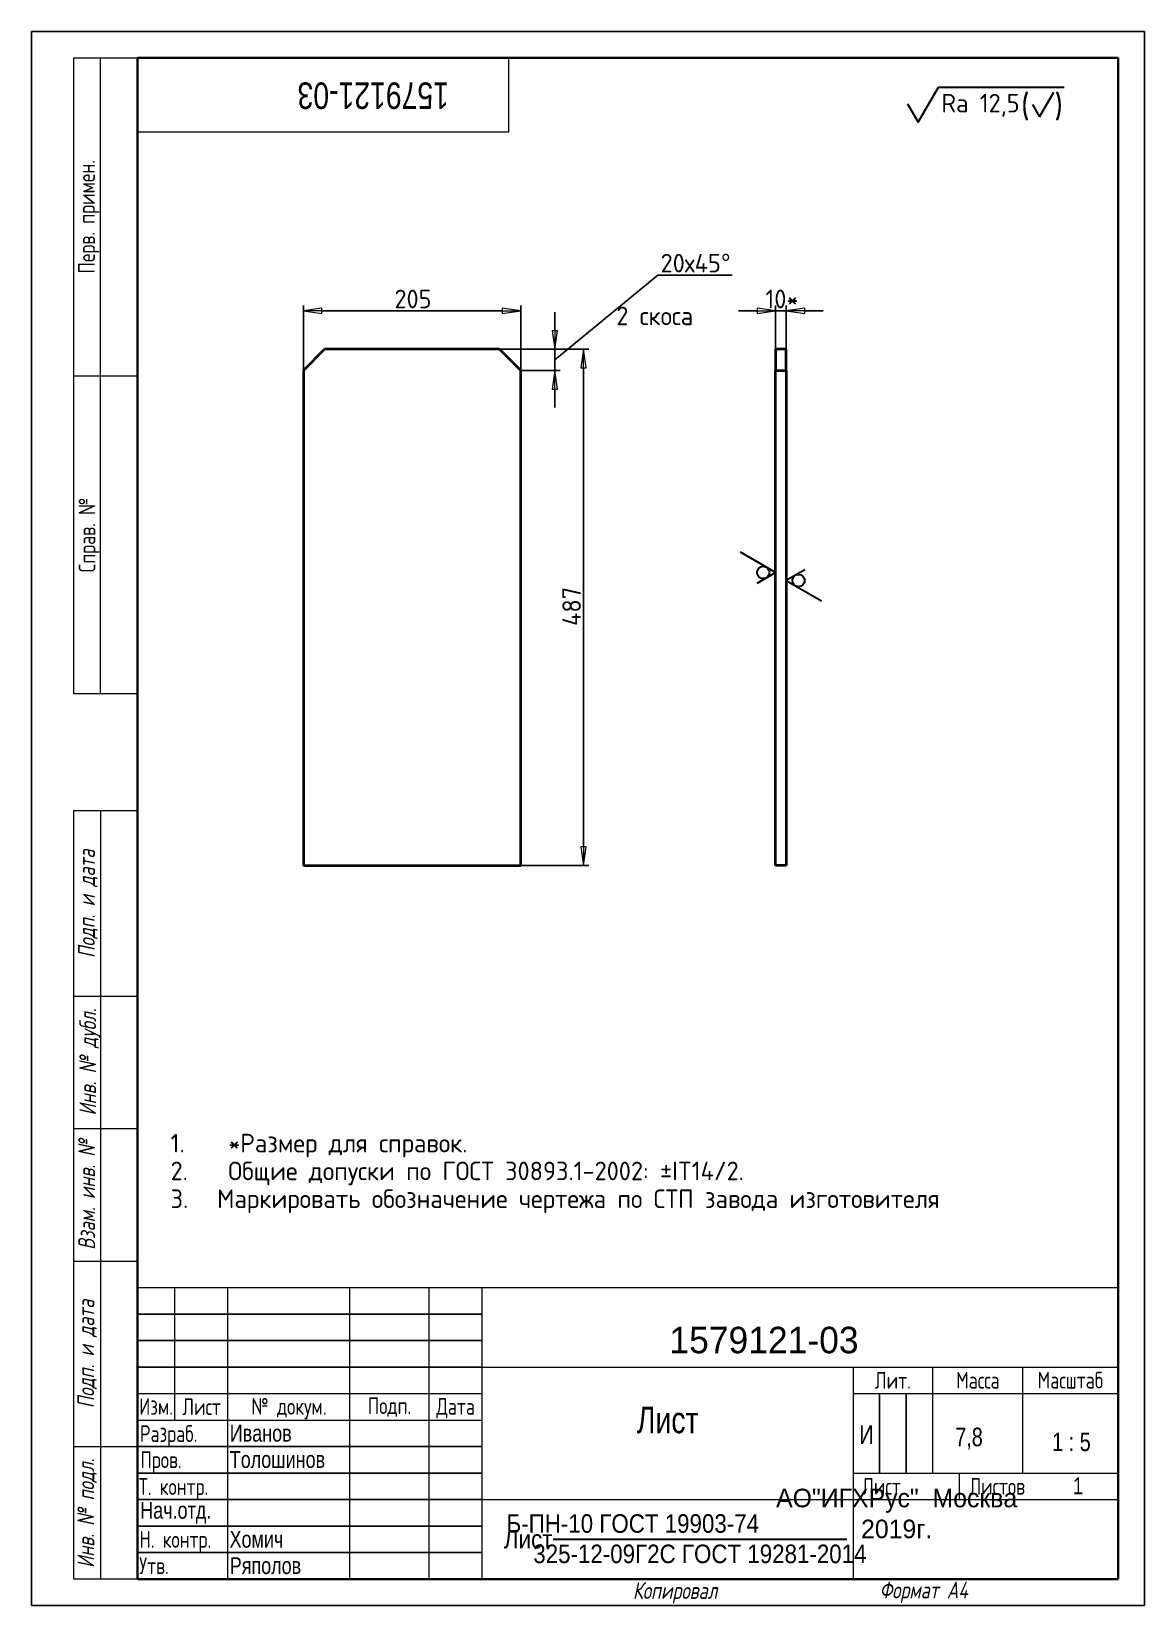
# Model space of a CAD drawing. Header units: millimetres. Extents: x 0 to 4252, y 0 to 1485.
# Drawn here: x 0 to 1050, y 0 to 1485 of the extents above.
import ezdxf
from ezdxf.enums import TextEntityAlignment as Align

# ---------------------------------------------------------------- set-up
doc = ezdxf.new("R2018")
doc.units = ezdxf.units.MM
doc.header["$LTSCALE"] = 5
for name, color, linetype, lineweight in [('Видимый контур (ГОСТ)', 4, 'Continuous', 40), ('Заголовок (ГОСТ)', 3, 'Continuous', 18), ('Кромка (ГОСТ)', 7, 'Continuous', 35), ('Обозначение (ГОСТ)', 3, 'Continuous', 18), ('Размер (ГОСТ)', 3, 'Continuous', 15), ('Эскизная геометрия (ГОСТ)', 3, 'Continuous', 18)]:
    doc.layers.add(name, color=color, linetype=linetype, lineweight=lineweight)
doc.styles.add('Альтернативный текст (ГОСТ)', font='', dxfattribs={"width": 0.8})
doc.styles.add('Обычный текст (ГОСТ)', font='GOST Common.ttf')
doc.styles.add('Стиль текста110', font='GOST Common Italic.ttf', dxfattribs={"width": 0.8})
doc.styles.add('Стиль текста112', font='GOST Common Italic.ttf', dxfattribs={"width": 0.8})
doc.styles.add('Стиль текста137', font='GOST Common Italic.ttf', dxfattribs={"width": 0.7})
doc.styles.add('Стиль текста139', font='GOST Common Italic.ttf', dxfattribs={"width": 0.7})
doc.styles.add('Стиль текста145', font='GOST Common.ttf')
doc.styles.add('Стиль текста153', font='GOST Common.ttf', dxfattribs={"width": 0.8})
doc.styles.add('Стиль текста155', font='GOST Common.ttf')
doc.styles.add('Стиль текста157', font='GOST Common.ttf', dxfattribs={"width": 0.9})
doc.styles.add('Стиль текста158', font='GOST Common.ttf', dxfattribs={"width": 0.8})
doc.styles.add('Стиль текста159', font='GOST Common.ttf', dxfattribs={"width": 0.8})
doc.styles.add('Стиль текста81', font='GOST Common Italic.ttf', dxfattribs={"width": 0.8})
doc.styles.get('Альтернативный текст (ГОСТ)').set_extended_font_data('Arial', italic=True)
doc.dimstyles.new('Обычный (ГОСТ)', dxfattribs={"dimscale": 5, "dimtxt": 3.5, "dimasz": 3.5, "dimexe": 1, "dimexo": 0, "dimgap": 0.5, "dimtad": 1, "dimrnd": 1e-08, "dimtxsty": 'Обычный текст (ГОСТ)', "dimblk": 'Filled-1', "dimcen": 0.09, "dimdle": 15, "dimclrd": 256, "dimclre": 256, "dimclrt": 256, "dimazin": 2, "dimtfac": 0.714286, "dimtdec": 3, "dimtmove": 0, "dimatfit": 3, "dimfxl": 1, "dimtolj": 1, "dimlwd": 25, "dimlwe": 25, "dimarcsym": 0})

msp = doc.modelspace()

# ---------------------------------------------------------------- texts
at = {"layer": 'Обозначение (ГОСТ)', "style": 'Обычный текст (ГОСТ)'}
for s, p in [('1. ', (131.25, 427.5)), (' *Размер для справок.', (175, 427.5)), ('2. ', (131.25, 401.25)), (' Общие допуски по ГОСТ 30893.1-2002: ±IT14/2.', (175, 401.25)), ('3. ', (131.25, 375)), ('Маркировать обозначение чертежа по СТП завода изготовителя', (175, 375))]:
    msp.add_text(s, height=17.5, dxfattribs=at).set_placement(p)
at = {"layer": 'Обозначение (ГОСТ)', "insert": (551.699, 1225.424), "char_height": 17.5, "width": 77.76644, "attachment_point": 1, "style": 'Обычный текст (ГОСТ)'}
msp.add_mtext('{\\fGOST Common|b0|i0;2 скоса}', dxfattribs=at)

# ---------------------------------------------------------------- blocks, each defined once
blk = doc.blocks.new('ГОСТ - Доп. графы 1')
at = {"layer": 'Эскизная геометрия (ГОСТ)'}
for p, q in [((-12, 0), (-12, 145)), ((-12, 145), (0, 145)), ((-7, 145), (-7, 0)), ((-12, 110), (-7, 110)), ((-7, 110), (0, 110)), ((-12, 85), (-7, 85)), ((-7, 85), (0, 85)), ((-12, 60), (-7, 60)), ((-7, 60), (0, 60)), ((-12, 25), (-7, 25)), ((-7, 25), (0, 25)), ((0, 0), (-12, 0))]:
    blk.add_line(p, q, dxfattribs=at)
at = {"layer": 'Обозначение (ГОСТ)', "char_height": 3.17, "attachment_point": 5, "rotation": 90, "style": 'Альтернативный текст (ГОСТ)'}
for s, insert, width in [('\\fGOST Common|b0|i1;\\H3.1700;Подп. и дата', (-9.37, 127.41), 34.7679), ('\\fGOST Common|b0|i1;\\H3.1700;Инв. № дубл.', (-8.95, 97.55), 24.8438), ('\\fGOST Common|b0|i1;\\H3.1700;Взам. инв. №', (-9.58, 72.53), 24.8669), ('\\fGOST Common|b0|i1;\\H3.1700;Подп. и дата', (-9.5, 42.47), 35.1486), ('\\fGOST Common|b0|i1;\\H3.1700;Инв. № подл.', (-9.5, 12.41), 24.9618)]:
    blk.add_mtext(s, dxfattribs=dict(at, insert=insert, width=width))
at = {"layer": 'Обозначение (ГОСТ)', "style": 'Стиль текста112', "width": 0.8}
for tag, p in [('Подп._и_дата_2', (-3.53, 127.51)), ('Инв._номер_дубликата', (-3.41, 97.47)), ('Взамен_инв._номера', (-3.46, 72.53)), ('Подп._и_дата_1', (-3.42, 42.35)), ('ИНВЕНТАРНЫЙ_НОМЕР', (-3.33, 12.68))]:
    blk.add_attdef(tag, text='', height=3.17, rotation=90, dxfattribs=at).set_placement(p, align=Align.MIDDLE_CENTER)
blk = doc.blocks.new('ГОСТ - Доп. графы 2')
at = {"layer": 'Эскизная геометрия (ГОСТ)'}
for p, q in [((-12, 0), (-12, 120)), ((-12, 120), (0, 120)), ((-7, 0), (-7, 120)), ((-12, 60), (0, 60)), ((0, 0), (-12, 0))]:
    blk.add_line(p, q, dxfattribs=at)
at = {"layer": 'Обозначение (ГОСТ)', "char_height": 3.17, "attachment_point": 5, "rotation": 90, "style": 'Альтернативный текст (ГОСТ)'}
for s, insert, width in [('\\fGOST Common|b0|i0;\\H3.1700;Перв. примен.', (-9.19, 90.05), 60.0143), ('\\fGOST Common|b0|i0;\\H3.1700;Справ. №', (-9.1, 30), 59.9357)]:
    blk.add_mtext(s, dxfattribs=dict(at, insert=insert, width=width))
at = {"layer": 'Обозначение (ГОСТ)', "style": 'Стиль текста112', "width": 0.8}
for tag, p in [('Первичная_применяемость', (-3.65, 90.03)), ('Справочный_номер', (-3.55, 30.02))]:
    blk.add_attdef(tag, text='', height=3.17, rotation=90, dxfattribs=at).set_placement(p, align=Align.MIDDLE_CENTER)
blk = doc.blocks.new('ГОСТ - Доп. графы 3')
at = {"layer": 'Эскизная геометрия (ГОСТ)'}
for p, q in [((0, 0), (70, 0)), ((70, 0), (70, -14)), ((70, -14), (0, -14))]:
    blk.add_line(p, q, dxfattribs=at)
at = {"layer": 'Обозначение (ГОСТ)', "style": 'Стиль текста110', "width": 0.8}
blk.add_attdef('ОБОЗНАЧЕНИЕ', text='', height=5, rotation=180, dxfattribs=at).set_placement((43.17, -4.53), align=Align.MIDDLE_CENTER)
blk = doc.blocks.new('Основные надписи ГОСТ - Форма 1')
at = {"layer": 'Заголовок (ГОСТ)'}
for p, q in [((0, 0), (0, 55)), ((0, 0), (0, 55)), ((0, 55), (185, 55)), ((7, 55), (7, 30)), ((17, 55), (17, 0)), ((40, 55), (40, 0)), ((55, 55), (55, 0)), ((65, 55), (65, 0)), ((185, 0), (185, 55)), ((65, 40), (185, 40)), ((135, 40), (135, 0)), ((150, 40), (150, 20)), ((167, 40), (167, 20)), ((0, 35), (65, 35)), ((135, 35), (185, 35)), ((0, 30), (65, 30)), ((135, 20), (185, 20)), ((155, 20), (155, 15)), ((65, 15), (185, 15)), ((185, 0), (0, 0))]:
    blk.add_line(p, q, dxfattribs=at)
at = {"layer": 'Заголовок (ГОСТ)', "linetype": 'Continuous', "lineweight": 25}
for p, q in [((0, 50), (65, 50)), ((0, 45), (65, 45)), ((0, 40), (65, 40)), ((140, 35), (140, 20)), ((145, 35), (145, 20)), ((0, 25), (65, 25)), ((0, 20), (65, 20)), ((0, 15), (65, 15)), ((0, 10), (65, 10)), ((0, 5), (65, 5))]:
    blk.add_line(p, q, dxfattribs=at)
at = {"layer": 'Заголовок (ГОСТ)', "lineweight": 30}
blk.add_line((78.4, 7.5), (133.83, 7.5), dxfattribs=at)
at = {"layer": 'Заголовок (ГОСТ)', "char_height": 3.17, "style": 'Альтернативный текст (ГОСТ)'}
for s, insert, width, attachment_point in [('\\fGOST Common|b0|i0;\\H3.1700;Лит.', (142.52, 37.49), 14.9766, 5), ('\\fGOST Common|b0|i0;\\H3.1700;Масса', (158.55, 37.51), 16.9878, 5), ('\\fGOST Common|b0|i0;\\H3.1700;Масштаб', (176.02, 37.53), 17.8316, 5), ('\\fGOST Common|b0|i0;\\H3.1700;Изм.', (3.5, 32.56), 6.9635, 5), ('\\fGOST Common|b0|i0;\\H3.1700;Лист', (12.1, 32.5), 10.0029, 5), ('{\\fGOST Common|b0|i0|c204|p34;\\H1x;№ докум\\fGOST Common|b0|i1|c204|p34;.}', (28.58, 32.16), 14.879, 5), ('\\fGOST Common|b0|i0;\\H3.1700;Подп.', (47.56, 32.45), 14.879, 5), ('\\fGOST Common|b0|i0;\\H3.1700;Дата', (60.02, 32.24), 9.9614, 5), ('\\fGOST Common|b0|i0;\\H3.1700;Разраб.', (0.47, 27), 16.9971, 4), ('\\fGOST Common|b0|i0;\\H3.1700;Пров.', (0.56, 22.08), 17.0192, 4), ('\\fGOST Common|b0|i0;\\H3.1700;Т. контр.', (0.23, 17.01), 16.9554, 4), ('\\fGOST Common|b0|i0;\\H3.1700;Лист', (140.37, 17.5), 10.5071, 5), ('\\fGOST Common|b0|i0;\\H3.1700;Листов', (162.21, 17.5), 14.3668, 5), ('\\A1;', (150.6, 17.54), 8.8313, 5), ('\\fGOST Common|b0|i0;\\H3.1700;Н. контр.', (0.36, 7.05), 16.9999, 4), ('\\fGOST Common|b0|i0;\\H3.1700;Утв.', (0.34, 2.52), 17.0083, 4), ('\\fGOST Common|b0|i1;\\H3.1700;Копировал', (93.48, -0.59), 19.7871, 1)]:
    blk.add_mtext(s, dxfattribs=dict(at, insert=insert, width=width, attachment_point=attachment_point))
at = {"layer": 'Заголовок (ГОСТ)'}
for tag, height, style, width, p in [('Изм1', 2.89, 'Стиль текста137', 0.7, (3.51, 52.52)), ('Лист1', 2.89, 'Стиль текста137', 0.7, (12.03, 52.52)), ('Докум1', 2.89, 'Стиль текста137', 0.7, (28.54, 52.48)), ('Изм2', 2.89, 'Стиль текста137', 0.7, (3.5, 47.52)), ('Лист2', 2.89, 'Стиль текста137', 0.7, (12.01, 47.5)), ('Докум2', 2.89, 'Стиль текста137', 0.7, (28.53, 47.5)), ('Изм3', 2.89, 'Стиль текста137', 0.7, (3.5, 42.5)), ('Лист3', 2.89, 'Стиль текста137', 0.7, (12.01, 42.51)), ('Докум3', 2.89, 'Стиль текста137', 0.7, (28.51, 42.48)), ('Изм4', 2.89, 'Стиль текста137', 0.7, (3.51, 37.5)), ('Лист4', 2.89, 'Стиль текста137', 0.7, (12, 37.53)), ('Докум4', 2.89, 'Стиль текста137', 0.7, (28.51, 37.52)), ('ЗАГОЛОВОК', 5, 'Стиль текста158', 0.8, (100.03, 29.98)), ('Литера2', 3.5, 'Стиль текста81', 0.8, (142.51, 27.22)), ('Литера', 3.5, 'Стиль текста81', 0.8, (137.52, 27.25)), ('Литера3', 3.5, 'Стиль текста81', 0.8, (147.52, 27.21)), ('Масса', 3.5, 'Стиль текста159', 0.8, (156.89, 26.48)), ('Масштаб', 3.5, 'Стиль текста159', 0.8, (176.21, 25.86)), ('Тип_документа', 3.17, 'Стиль текста153', 0.8, (100.08, 17.56)), ('Листов', 3.17, 'Стиль текста153', 0.8, (177.46, 17.58))]:
    blk.add_attdef(tag, text='', height=height, dxfattribs=dict(at, style=style, width=width)).set_placement(p, align=Align.MIDDLE_CENTER)
for tag, height, style, width, p in [('Подп1', 2.89, 'Стиль текста137', 0.7, (40.01, 52.51)), ('Дата1', 2, 'Стиль текста139', 0.7, (55.01, 52.51)), ('Подп2', 2.89, 'Стиль текста137', 0.7, (40.01, 47.5)), ('Дата2', 2, 'Стиль текста139', 0.7, (55.01, 47.49)), ('Подп3', 2.89, 'Стиль текста137', 0.7, (40.01, 42.51)), ('Дата3', 2, 'Стиль текста139', 0.7, (55.02, 42.52)), ('Подп4', 2.89, 'Стиль текста137', 0.7, (40.01, 37.51)), ('Дата4', 2, 'Стиль текста139', 0.7, (55.02, 37.51)), ('АВТОР', 3.17, 'Стиль текста153', 0.8, (17.41, 27.49)), ('Разработал_Подп.', 2.89, 'Стиль текста137', 0.7, (40.05, 27.51)), ('ДАТА_СОЗДАНИЯ', 2, 'Стиль текста139', 0.7, (55.01, 27.51)), ('ПРОВЕРИЛ', 3.17, 'Стиль текста153', 0.8, (17.41, 22.53)), ('Проверил_Подп.', 2.89, 'Стиль текста137', 0.7, (40.05, 22.52)), ('ДАТА_ПРОВЕРКИ', 2, 'Стиль текста139', 0.7, (55.02, 22.51)), ('ТЕХНОЛОГ', 3.17, 'Стиль текста153', 0.8, (17.33, 17.54)), ('Технолог_Подп.', 2.89, 'Стиль текста137', 0.7, (40.05, 17.51)), ('Технолог_Дата', 2, 'Стиль текста139', 0.7, (55.01, 17.5)), ('Должность_руководителя', 3.17, 'Стиль текста153', 0.8, (0.52, 12.51)), ('НАЧ._ОТДЕЛА', 3.17, 'Стиль текста153', 0.8, (17.46, 12.45)), ('Руководитель_Подп.', 2.89, 'Стиль текста137', 0.7, (40.01, 12.5)), ('Руководитель_Дата', 2, 'Стиль текста139', 0.7, (55.01, 12.51)), ('НОРМОКОНТРОЛЬ', 3.17, 'Стиль текста153', 0.8, (17.37, 7.48)), ('Нормоконтроль_Подп.', 2.89, 'Стиль текста137', 0.7, (40.05, 7.52)), ('ДАТА_НОРМОКОНТРОЛЯ', 2, 'Стиль текста139', 0.7, (55.02, 7.51)), ('УТВЕРДИЛ', 3.17, 'Стиль текста153', 0.8, (17.4, 2.51)), ('Утвердил_Подп.', 2.89, 'Стиль текста137', 0.7, (40.05, 2.51)), ('ДАТА_УТВЕРЖДЕНИЯ', 2, 'Стиль текста139', 0.7, (55.01, 2.5))]:
    blk.add_attdef(tag, text='', height=height, dxfattribs=dict(at, style=style, width=width)).set_placement(p, align=Align.MIDDLE_LEFT)
for tag, height, style, p in [('ОБОЗНАЧЕНИЕ', 5, 'Стиль текста155', (118.21, 45.06)), ('ОРГАНИЗАЦИЯ', 3.5, 'Стиль текста145', (143.49, 11.68))]:
    blk.add_attdef(tag, text='', height=height, dxfattribs=dict(at, style=style)).set_placement(p, align=Align.MIDDLE_CENTER)
at = {"layer": 'Заголовок (ГОСТ)', "style": 'Стиль текста157', "width": 0.9}
blk.add_attdef('Материал_Класс', text='', height=3.5, dxfattribs=at).set_placement((78.3, 7.5), align=Align.MIDDLE_RIGHT)
blk.add_attdef('Материал_Наим.', text='', height=3.5, dxfattribs=at).set_placement((93.46, 7.51), align=Align.BOTTOM_CENTER)
blk.add_attdef('Материал_ГОСТ', text='', height=3.5, dxfattribs=at).set_placement((106.11, 6.5), align=Align.TOP_CENTER)
blk = doc.blocks.new('Рамки ГОСТ_ граница 297x210')
at = {"layer": 'Кромка (ГОСТ)', "lineweight": 25}
for p, q in [((0, 0), (0, 297)), ((0, 297), (210, 297)), ((210, 297), (210, 0)), ((210, 0), (0, 0))]:
    blk.add_line(p, q, dxfattribs=at)
at = {"layer": 'Кромка (ГОСТ)'}
for p, q in [((205, 292), (20, 292)), ((20, 292), (20, 5)), ((205, 5), (205, 292)), ((20, 5), (205, 5))]:
    blk.add_line(p, q, dxfattribs=at)
at = {"layer": 'Кромка (ГОСТ)', "insert": (160, 4.5), "char_height": 3.17, "attachment_point": 1, "style": 'Альтернативный текст (ГОСТ)'}
blk.add_mtext('\\A1;\\fGOST Common|b0|i1;\\H3.1700;Формат A4', dxfattribs=at)
blk = doc.blocks.new('Filled-1')
at = {"color": 0}
for p, q in [((0, 0), (-1, 0.143)), ((-1, 0.143), (-1, -0.143)), ((-1, 0), (0, 0)), ((-1, -0.143), (0, 0))]:
    blk.add_line(p, q, dxfattribs=at)
at = {"color": 0, "flags": 128}
blk.add_lwpolyline([(-1, -0.143), (0, 0), (-1, 0.143), (-1, -0.143)], dxfattribs=at)
at = {"color": 0}
blk.add_solid([(-1, -0.143), (0, 0), (-1, 0.143), (-1, -0.143)], dxfattribs=at)
blk = doc.blocks.new('*D10')
at = {"layer": 'Defpoints', "color": 0, "linetype": 'Continuous', "transparency": 16777216}
for p in [(461.5, 1221.4), (256.5, 1165.2), (461.5, 1165.2)]:
    blk.add_point(p, dxfattribs=at)
at = {"layer": 'Размер (ГОСТ)', "linetype": 'Continuous', "lineweight": 25, "transparency": 16777216}
for p, q in [((256.5, 1165.2), (256.5, 1226.4)), ((274, 1221.4), (444, 1221.4)), ((461.5, 1165.2), (461.5, 1226.4))]:
    blk.add_line(p, q, dxfattribs=at)
at = {"layer": 'Размер (ГОСТ)', "linetype": 'Continuous', "lineweight": 25, "transparency": 16777216, "xscale": 17.5, "yscale": 17.5, "zscale": 17.5, "rotation": 180}
blk.add_blockref('Filled-1', (256.5, 1221.4), dxfattribs=at)
at = {"layer": 'Размер (ГОСТ)', "linetype": 'Continuous', "lineweight": 25, "transparency": 16777216, "xscale": 17.5, "yscale": 17.5, "zscale": 17.5}
blk.add_blockref('Filled-1', (461.5, 1221.4), dxfattribs=at)
at = {"layer": 'Размер (ГОСТ)', "linetype": 'Continuous', "lineweight": 25, "transparency": 16777216, "insert": (342.4, 1241.4), "char_height": 17.5, "attachment_point": 1, "style": 'Обычный текст (ГОСТ)'}
blk.add_mtext('\\A1;205', dxfattribs=at)
blk = doc.blocks.new('*D11')
at = {"layer": 'Defpoints', "color": 0, "linetype": 'Continuous', "transparency": 16777216}
for p in [(441.5, 1185.2), (461.5, 698.2), (520.8, 698.2)]:
    blk.add_point(p, dxfattribs=at)
at = {"layer": 'Размер (ГОСТ)', "linetype": 'Continuous', "lineweight": 25, "transparency": 16777216}
for p, q in [((441.5, 1185.2), (525.8, 1185.2)), ((520.8, 1167.7), (520.8, 715.7)), ((461.5, 698.2), (525.8, 698.2))]:
    blk.add_line(p, q, dxfattribs=at)
at = {"layer": 'Размер (ГОСТ)', "linetype": 'Continuous', "lineweight": 25, "transparency": 16777216, "xscale": 17.5, "yscale": 17.5, "zscale": 17.5}
for p, rotation in [((520.8, 1185.2), 90), ((520.8, 698.2), 270)]:
    blk.add_blockref('Filled-1', p, dxfattribs=dict(at, rotation=rotation))
at = {"layer": 'Размер (ГОСТ)', "linetype": 'Continuous', "lineweight": 25, "transparency": 16777216, "insert": (500.8, 924.2), "char_height": 17.5, "attachment_point": 1, "rotation": 90, "style": 'Обычный текст (ГОСТ)'}
blk.add_mtext('\\A1;487', dxfattribs=at)
blk = doc.blocks.new('*D12')
at = {"layer": 'Defpoints', "color": 0, "linetype": 'Continuous', "transparency": 16777216}
for p in [(441.5, 1185.2), (461.5, 1165.2), (493.8, 1165.2)]:
    blk.add_point(p, dxfattribs=at)
at = {"layer": 'Размер (ГОСТ)', "linetype": 'Continuous', "lineweight": 25, "transparency": 16777216}
for p, q in [((493.8, 1175.2), (591, 1255.2)), ((591, 1255.2), (660.9, 1255.2)), ((493.8, 1202.7), (493.8, 1220.2)), ((441.5, 1185.2), (498.8, 1185.2)), ((493.8, 1185.2), (493.8, 1165.2)), ((493.8, 1185.2), (493.8, 1165.2)), ((461.5, 1165.2), (498.8, 1165.2)), ((493.8, 1147.7), (493.8, 1130.2))]:
    blk.add_line(p, q, dxfattribs=at)
at = {"layer": 'Размер (ГОСТ)', "linetype": 'Continuous', "lineweight": 25, "transparency": 16777216, "xscale": 17.5, "yscale": 17.5, "zscale": 17.5}
for p, rotation in [((493.8, 1185.2), 270), ((493.8, 1165.2), 90)]:
    blk.add_blockref('Filled-1', p, dxfattribs=dict(at, rotation=rotation))
at = {"layer": 'Размер (ГОСТ)', "linetype": 'Continuous', "lineweight": 25, "transparency": 16777216, "insert": (593.5, 1275.2), "char_height": 17.5, "attachment_point": 1, "style": 'Обычный текст (ГОСТ)'}
blk.add_mtext('\\A1;\\fGOST Common|b0|i0;\\H17.5000;20х45\\fAIGDT|b0|i0;\\H17.5000;~', dxfattribs=at)
blk = doc.blocks.new('Обозначение шероховатости_1')
at = {"layer": 'Эскизная геометрия (ГОСТ)', "lineweight": 30}
for p, q in [((0, 0), (1.097, 1.9)), ((-0.577, 1), (0, 0))]:
    blk.add_line(p, q, dxfattribs=at)
blk.add_circle((0, 0.667), 0.333, dxfattribs=at)
blk = doc.blocks.new('Обозначение шероховатости_2')
at = {"layer": 'Эскизная геометрия (ГОСТ)', "lineweight": 30}
for p, q in [((0, 0), (1.097, 1.9)), ((-0.577, 1), (0, 0))]:
    blk.add_line(p, q, dxfattribs=at)
blk.add_circle((0, 0.667), 0.333, dxfattribs=at)
blk = doc.blocks.new('*D13')
at = {"layer": 'Defpoints', "color": 0, "linetype": 'Continuous', "transparency": 16777216}
for p in [(712, 1221.4), (702, 1185.2), (712, 1185.2)]:
    blk.add_point(p, dxfattribs=at)
at = {"layer": 'Размер (ГОСТ)', "linetype": 'Continuous', "lineweight": 25, "transparency": 16777216}
for p, q in [((684.5, 1221.4), (667, 1221.4)), ((702, 1185.2), (702, 1226.4)), ((702, 1221.4), (712, 1221.4)), ((712, 1185.2), (712, 1226.4)), ((729.5, 1221.4), (747, 1221.4))]:
    blk.add_line(p, q, dxfattribs=at)
at = {"layer": 'Размер (ГОСТ)', "linetype": 'Continuous', "lineweight": 25, "transparency": 16777216, "xscale": 17.5, "yscale": 17.5, "zscale": 17.5}
blk.add_blockref('Filled-1', (702, 1221.4), dxfattribs=at)
at = {"layer": 'Размер (ГОСТ)', "linetype": 'Continuous', "lineweight": 25, "transparency": 16777216, "xscale": 17.5, "yscale": 17.5, "zscale": 17.5, "rotation": 180}
blk.add_blockref('Filled-1', (712, 1221.4), dxfattribs=at)
at = {"layer": 'Размер (ГОСТ)', "linetype": 'Continuous', "lineweight": 25, "transparency": 16777216, "insert": (692.4, 1241.4), "char_height": 17.5, "attachment_point": 1, "style": 'Обычный текст (ГОСТ)'}
blk.add_mtext('\\A1;\\fGOST Common|b0|i0;\\H17.5000;10*', dxfattribs=at)
blk = doc.blocks.new('Обозначение шероховатости_3')
at = {"layer": 'Эскизная геометрия (ГОСТ)', "lineweight": 30}
for p, q in [((0, 0), (1.097, 1.9)), ((1.097, 1.9), (7.864, 1.9)), ((-0.577, 1), (0, 0)), ((6.158, 0.967), (6.543, 0.3)), ((6.543, 0.3), (7.313, 1.633))]:
    blk.add_line(p, q, dxfattribs=at)
at = {"layer": 'Обозначение (ГОСТ)', "attachment_point": 7, "style": 'Обычный текст (ГОСТ)'}
for s, insert, char_height in [('\\A1;\\fGOST Common|b0|i0;\\H1.0000;Ra 12,5', (1.251, 0.3), 1), ('\\A1;\\fGOST Common|b0|i0;\\H1.3000;(', (5.543, 0.1), 1.3), ('\\A1;\\fGOST Common|b0|i0;\\H1.3000;)', (7.343, 0.1), 1.3)]:
    blk.add_mtext(s, dxfattribs=dict(at, insert=insert, char_height=char_height))

# ---------------------------------------------------------------- dimensions: what is measured, and where the dimension line sits
at = {"layer": 'Размер (ГОСТ)', "linetype": 'Continuous', "lineweight": 25}
for base, p1, p2, angle, text, override, picture, middle in [((493.818, 1165.204), (441.496, 1185.204), (461.496, 1165.204), 90, '\\fGOST Common|b0|i0;\\H17.5000;<>х45\\fAIGDT|b0|i0;\\H17.5000;~', {"dimgap": 0.5, "dimtih": 1, "dimtoh": 1, "dimdec": 2, "dimtol": 0, "dimlim": 0, "dimtp": 0, "dimtm": 0, "dimtdec": 3, "dimtofl": 1, "dimtmove": 1, "dimatfit": 1}, '*D12', (593.517, 1255.169)), ((711.973, 1221.42), (701.973, 1185.204), (711.973, 1185.204), 180, '\\fGOST Common|b0|i0;\\H17.5000;<>*', {"dimgap": 0.5, "dimdec": 2, "dimtol": 0, "dimlim": 0, "dimtp": 0, "dimtm": 0, "dimtdec": 3, "dimtofl": 1, "dimatfit": 1}, '*D13', (706.973, 1221.42))]:
    dim = msp.add_linear_dim(base=base, p1=p1, p2=p2, angle=angle, text=text, dimstyle='Обычный (ГОСТ)', override=override, dxfattribs=at)
    dim.commit()
    dim.dimension.update_dxf_attribs({"geometry": picture, "text_midpoint": middle, "dimtype": 160})
for base, p1, p2, angle, picture, middle in [((461.496, 1221.42), (256.496, 1165.204), (461.496, 1165.204), 180, '*D10', (358.996, 1221.42)), ((520.835, 698.204), (441.496, 1185.204), (461.496, 698.204), 90, '*D11', (520.835, 941.704))]:
    dim = msp.add_linear_dim(base=base, p1=p1, p2=p2, angle=angle, dimstyle='Обычный (ГОСТ)', override={"dimgap": 0.5, "dimdec": 2, "dimtol": 0, "dimlim": 0, "dimtp": 0, "dimtm": 0, "dimtdec": 3, "dimtofl": 0, "dimatfit": 1}, dxfattribs=at)
    dim.commit()
    dim.dimension.update_dxf_attribs({"geometry": picture, "text_midpoint": middle, "dimtype": 160})

# ---------------------------------------------------------------- linework, layer by layer
at = {"layer": 'Видимый контур (ГОСТ)'}
for p, q in [((256.496, 1165.204), (276.496, 1185.204)), ((441.496, 1185.204), (276.496, 1185.204)), ((441.496, 1185.204), (461.496, 1165.204)), ((701.973, 1185.204), (701.973, 1165.204)), ((711.973, 1185.204), (701.973, 1185.204)), ((711.973, 1165.204), (711.973, 1185.204)), ((256.496, 1165.204), (256.496, 698.204)), ((461.496, 698.204), (461.496, 1165.204)), ((701.973, 1165.204), (711.973, 1165.204)), ((701.973, 698.204), (701.973, 1165.204)), ((711.973, 1165.204), (711.973, 698.204)), ((256.496, 698.204), (461.496, 698.204)), ((711.973, 698.204), (701.973, 698.204))]:
    msp.add_line(p, q, dxfattribs=at)

# ---------------------------------------------------------------- block references
for name, p, xscale, yscale, zscale in [('Рамки ГОСТ_ граница 297x210', (0, 0), 5, 5, 5), ('Обозначение шероховатости_3', (836.513, 1399.323), 17.49999970197678, 17.49999970197678, 17.49999970197678)]:
    msp.add_blockref(name, p, dxfattribs=dict(xscale=xscale, yscale=yscale, zscale=zscale))
ref = msp.add_blockref('ГОСТ - Доп. графы 2', (100, 860), dxfattribs=dict(xscale=5, yscale=5, zscale=5))
lines = msp.add_mtext('\\W0.8000;', dxfattribs={"layer": 'Обозначение (ГОСТ)', "insert": (82.244, 1010.083), "char_height": 15.85, "width": 299.03149, "attachment_point": 5, "rotation": 90, "style": 'Стиль текста112'})
ref.add_attrib('Справочный_номер', '', (82.244, 1010.083)).embed_mtext(lines)
lines = msp.add_mtext('\\W0.8000;', dxfattribs={"layer": 'Обозначение (ГОСТ)', "insert": (81.747, 1310.137), "char_height": 15.85, "width": 299.02241, "attachment_point": 5, "rotation": 90, "style": 'Стиль текста112'})
ref.add_attrib('Первичная_применяемость', '', (81.747, 1310.137)).embed_mtext(lines)
ref = msp.add_blockref('ГОСТ - Доп. графы 3', (100, 1460), dxfattribs=dict(xscale=5, yscale=5, zscale=5))
lines = msp.add_mtext('\\W0.80000;1579121-03', dxfattribs={"layer": 'Обозначение (ГОСТ)', "insert": (393.767, 1411.938), "char_height": 25, "width": 292.50542, "attachment_point": 1, "rotation": 180, "style": 'Обычный текст (ГОСТ)'})
ref.add_attrib('ОБОЗНАЧЕНИЕ', '', (393.767, 1411.938)).embed_mtext(lines)
at = {"xscale": 17.49999970197678, "yscale": 17.49999970197678, "zscale": 17.49999970197678}
for name, p, rotation in [('Обозначение шероховатости_1', (701.973, 974.598), 90), ('Обозначение шероховатости_2', (711.973, 966.963), 270)]:
    msp.add_blockref(name, p, dxfattribs=dict(at, rotation=rotation))
ref = msp.add_blockref('ГОСТ - Доп. графы 1', (100, 25), dxfattribs=dict(xscale=5, yscale=5, zscale=5))
lines = msp.add_mtext('\\W0.8000;', dxfattribs={"layer": 'Обозначение (ГОСТ)', "insert": (83.355, 88.415), "char_height": 15.85, "width": 124.45454, "attachment_point": 5, "rotation": 90, "style": 'Стиль текста112'})
ref.add_attrib('ИНВЕНТАРНЫЙ_НОМЕР', '', (83.355, 88.415)).embed_mtext(lines)
lines = msp.add_mtext('\\W0.8000;', dxfattribs={"layer": 'Обозначение (ГОСТ)', "insert": (82.888, 236.762), "char_height": 15.85, "width": 175.52249, "attachment_point": 5, "rotation": 90, "style": 'Стиль текста112'})
ref.add_attrib('Подп._и_дата_1', '', (82.888, 236.762)).embed_mtext(lines)
lines = msp.add_mtext('\\W0.8000;', dxfattribs={"layer": 'Обозначение (ГОСТ)', "insert": (82.701, 387.645), "char_height": 15.85, "width": 124.00153, "attachment_point": 5, "rotation": 90, "style": 'Стиль текста112'})
ref.add_attrib('Взамен_инв._номера', '', (82.701, 387.645)).embed_mtext(lines)
lines = msp.add_mtext('\\W0.8000;', dxfattribs={"layer": 'Обозначение (ГОСТ)', "insert": (82.969, 512.329), "char_height": 15.85, "width": 124.27133, "attachment_point": 5, "rotation": 90, "style": 'Стиль текста112'})
ref.add_attrib('Инв._номер_дубликата', '', (82.969, 512.329)).embed_mtext(lines)
lines = msp.add_mtext('\\W0.8000;', dxfattribs={"layer": 'Обозначение (ГОСТ)', "insert": (82.34, 662.554), "char_height": 15.85, "width": 175.52249, "attachment_point": 5, "rotation": 90, "style": 'Стиль текста112'})
ref.add_attrib('Подп._и_дата_2', '', (82.34, 662.554)).embed_mtext(lines)
ref = msp.add_blockref('Основные надписи ГОСТ - Форма 1', (100, 25), dxfattribs=dict(xscale=5, yscale=5, zscale=5))
lines = msp.add_mtext('\\W0.80000;1', dxfattribs={"layer": 'Заголовок (ГОСТ)', "insert": (987.295, 112.894), "char_height": 15.85, "width": 74.82658, "attachment_point": 5, "style": 'Стиль текста153'})
ref.add_attrib('Листов', '', (987.295, 112.894)).embed_mtext(lines)
lines = msp.add_mtext('\\W0.80000;7,8', dxfattribs={"layer": 'Заголовок (ГОСТ)', "insert": (884.446, 157.417), "char_height": 17.5, "width": 85.21773, "attachment_point": 5, "style": 'Стиль текста159'})
ref.add_attrib('Масса', '', (884.446, 157.417)).embed_mtext(lines)
lines = msp.add_mtext('\\W0.80000;1 : 5', dxfattribs={"layer": 'Заголовок (ГОСТ)', "insert": (981.062, 154.279), "char_height": 17.5, "width": 89.73779, "attachment_point": 5, "style": 'Стиль текста159'})
ref.add_attrib('Масштаб', '', (981.062, 154.279)).embed_mtext(lines)
lines = msp.add_mtext('АО"ИГХРус"  Москва\\P2019г.', dxfattribs={"layer": 'Заголовок (ГОСТ)', "insert": (816.169, 86.727), "char_height": 17.5, "width": 249.91592, "attachment_point": 5, "style": 'Стиль текста145'})
ref.add_attrib('ОРГАНИЗАЦИЯ', '', (816.169, 86.727)).embed_mtext(lines)
lines = msp.add_mtext('1579121-03', dxfattribs={"layer": 'Заголовок (ГОСТ)', "insert": (691.032, 250.295), "char_height": 25, "width": 599.2148, "attachment_point": 5, "style": 'Стиль текста155'})
ref.add_attrib('ОБОЗНАЧЕНИЕ', '', (691.032, 250.295)).embed_mtext(lines)
lines = msp.add_mtext('\\W0.7000;', dxfattribs={"layer": 'Заголовок (ГОСТ)', "insert": (375.116, 212.546), "char_height": 10, "width": 49.94313, "attachment_point": 4, "style": 'Стиль текста139'})
ref.add_attrib('Дата4', '', (375.116, 212.546)).embed_mtext(lines)
lines = msp.add_mtext('\\W0.90000;Б-ПН-10 ГОСТ 19903-74', dxfattribs={"layer": 'Заголовок (ГОСТ)', "insert": (567.282, 68.373), "char_height": 17.5, "width": 334.87709, "attachment_point": 8, "style": 'Стиль текста157'})
ref.add_attrib('Материал_Наим.', '', (567.282, 68.373)).embed_mtext(lines)
lines = msp.add_mtext('\\W0.7000;', dxfattribs={"layer": 'Заголовок (ГОСТ)', "insert": (375.051, 87.547), "char_height": 10, "width": 49.95119, "attachment_point": 4, "style": 'Стиль текста139'})
ref.add_attrib('Руководитель_Дата', '', (375.051, 87.547)).embed_mtext(lines)
lines = msp.add_mtext('\\W0.90000;325-12-09Г2С ГОСТ 19281-2014', dxfattribs={"layer": 'Заголовок (ГОСТ)', "insert": (630.568, 57.5), "char_height": 17.5, "width": 333.76601, "attachment_point": 2, "style": 'Стиль текста157'})
ref.add_attrib('Материал_ГОСТ', '', (630.568, 57.5)).embed_mtext(lines)
lines = msp.add_mtext('\\W0.90000;Лист', dxfattribs={"layer": 'Заголовок (ГОСТ)', "insert": (491.481, 62.5), "char_height": 17.5, "width": 336.28809, "attachment_point": 6, "style": 'Стиль текста157'})
ref.add_attrib('Материал_Класс', '', (491.481, 62.5)).embed_mtext(lines)
lines = msp.add_mtext('\\W0.7000;', dxfattribs={"layer": 'Заголовок (ГОСТ)', "insert": (375.074, 112.514), "char_height": 10, "width": 49.93164, "attachment_point": 4, "style": 'Стиль текста139'})
ref.add_attrib('Технолог_Дата', '', (375.074, 112.514)).embed_mtext(lines)
lines = msp.add_mtext('\\W0.7000;', dxfattribs={"layer": 'Заголовок (ГОСТ)', "insert": (242.708, 287.416), "char_height": 14.4552, "width": 114.73489, "attachment_point": 5, "style": 'Стиль текста137'})
ref.add_attrib('Докум1', '', (242.708, 287.416)).embed_mtext(lines)
lines = msp.add_mtext('\\W0.7000;', dxfattribs={"layer": 'Заголовок (ГОСТ)', "insert": (375.047, 37.492), "char_height": 10, "width": 49.98401, "attachment_point": 4, "style": 'Стиль текста139'})
ref.add_attrib('ДАТА_УТВЕРЖДЕНИЯ', '', (375.047, 37.492)).embed_mtext(lines)
lines = msp.add_mtext('\\W0.7000;', dxfattribs={"layer": 'Заголовок (ГОСТ)', "insert": (300.225, 37.527), "char_height": 14.4552, "width": 74.79814, "attachment_point": 4, "style": 'Стиль текста137'})
ref.add_attrib('Утвердил_Подп.', '', (300.225, 37.527)).embed_mtext(lines)
lines = msp.add_mtext('\\W0.80000;Иванов', dxfattribs={"layer": 'Заголовок (ГОСТ)', "insert": (187.057, 162.441), "char_height": 15.85, "width": 112.9631, "attachment_point": 4, "style": 'Стиль текста153'})
ref.add_attrib('АВТОР', '', (187.057, 162.441)).embed_mtext(lines)
lines = msp.add_mtext('\\W0.80000;Ряполов', dxfattribs={"layer": 'Заголовок (ГОСТ)', "insert": (187.003, 37.533), "char_height": 15.85, "width": 113.06476, "attachment_point": 4, "style": 'Стиль текста153'})
ref.add_attrib('УТВЕРДИЛ', '', (187.003, 37.533)).embed_mtext(lines)
lines = msp.add_mtext('\\W0.7000;', dxfattribs={"layer": 'Заголовок (ГОСТ)', "insert": (300.072, 212.529), "char_height": 14.4552, "width": 74.82929, "attachment_point": 4, "style": 'Стиль текста137'})
ref.add_attrib('Подп4', '', (300.072, 212.529)).embed_mtext(lines)
lines = msp.add_mtext('\\W0.7000;', dxfattribs={"layer": 'Заголовок (ГОСТ)', "insert": (375.118, 62.556), "char_height": 10, "width": 49.9123, "attachment_point": 4, "style": 'Стиль текста139'})
ref.add_attrib('ДАТА_НОРМОКОНТРОЛЯ', '', (375.118, 62.556)).embed_mtext(lines)
lines = msp.add_mtext('\\W0.7000;', dxfattribs={"layer": 'Заголовок (ГОСТ)', "insert": (375.11, 137.548), "char_height": 10, "width": 49.78845, "attachment_point": 4, "style": 'Стиль текста139'})
ref.add_attrib('ДАТА_ПРОВЕРКИ', '', (375.11, 137.548)).embed_mtext(lines)
lines = msp.add_mtext('\\W0.7000;', dxfattribs={"layer": 'Заголовок (ГОСТ)', "insert": (375.043, 162.556), "char_height": 10, "width": 49.90206, "attachment_point": 4, "style": 'Стиль текста139'})
ref.add_attrib('ДАТА_СОЗДАНИЯ', '', (375.043, 162.556)).embed_mtext(lines)
lines = msp.add_mtext('\\W0.7000;', dxfattribs={"layer": 'Заголовок (ГОСТ)', "insert": (242.63, 262.484), "char_height": 14.4552, "width": 114.89121, "attachment_point": 5, "style": 'Стиль текста137'})
ref.add_attrib('Докум2', '', (242.63, 262.484)).embed_mtext(lines)
lines = msp.add_mtext('\\W0.7000;', dxfattribs={"layer": 'Заголовок (ГОСТ)', "insert": (375.061, 287.567), "char_height": 10, "width": 49.92228, "attachment_point": 4, "style": 'Стиль текста139'})
ref.add_attrib('Дата1', '', (375.061, 287.567)).embed_mtext(lines)
lines = msp.add_mtext('\\W0.7000;', dxfattribs={"layer": 'Заголовок (ГОСТ)', "insert": (375.061, 262.454), "char_height": 10, "width": 49.92228, "attachment_point": 4, "style": 'Стиль текста139'})
ref.add_attrib('Дата2', '', (375.061, 262.454)).embed_mtext(lines)
lines = msp.add_mtext('\\W0.7000;', dxfattribs={"layer": 'Заголовок (ГОСТ)', "insert": (300.072, 287.562), "char_height": 14.4552, "width": 74.59993, "attachment_point": 4, "style": 'Стиль текста137'})
ref.add_attrib('Подп1', '', (300.072, 287.562)).embed_mtext(lines)
lines = msp.add_mtext('\\W0.8000;', dxfattribs={"layer": 'Заголовок (ГОСТ)', "insert": (186.669, 112.714), "char_height": 15.85, "width": 113.35496, "attachment_point": 4, "style": 'Стиль текста153'})
ref.add_attrib('ТЕХНОЛОГ', '', (186.669, 112.714)).embed_mtext(lines)
lines = msp.add_mtext('\\W0.80000;Толошинов', dxfattribs={"layer": 'Заголовок (ГОСТ)', "insert": (187.041, 137.629), "char_height": 15.85, "width": 112.75832, "attachment_point": 4, "style": 'Стиль текста153'})
ref.add_attrib('ПРОВЕРИЛ', '', (187.041, 137.629)).embed_mtext(lines)
lines = msp.add_mtext('\\W0.7000;', dxfattribs={"layer": 'Заголовок (ГОСТ)', "insert": (242.574, 212.6), "char_height": 14.4552, "width": 114.87031, "attachment_point": 5, "style": 'Стиль текста137'})
ref.add_attrib('Докум4', '', (242.574, 212.6)).embed_mtext(lines)
lines = msp.add_mtext('\\W0.7000;', dxfattribs={"layer": 'Заголовок (ГОСТ)', "insert": (160.021, 212.632), "char_height": 14.4552, "width": 49.9679, "attachment_point": 5, "style": 'Стиль текста137'})
ref.add_attrib('Лист4', '', (160.021, 212.632)).embed_mtext(lines)
lines = msp.add_mtext('\\W0.7000;', dxfattribs={"layer": 'Заголовок (ГОСТ)', "insert": (300.225, 112.574), "char_height": 14.4552, "width": 74.69854, "attachment_point": 4, "style": 'Стиль текста137'})
ref.add_attrib('Технолог_Подп.', '', (300.225, 112.574)).embed_mtext(lines)
lines = msp.add_mtext('\\W0.7000;', dxfattribs={"layer": 'Заголовок (ГОСТ)', "insert": (117.563, 212.522), "char_height": 14.4552, "width": 35.01999, "attachment_point": 5, "style": 'Стиль текста137'})
ref.add_attrib('Изм4', '', (117.563, 212.522)).embed_mtext(lines)
lines = msp.add_mtext('\\W0.7000;', dxfattribs={"layer": 'Заголовок (ГОСТ)', "insert": (117.522, 237.501), "char_height": 14.4552, "width": 35.10162, "attachment_point": 5, "style": 'Стиль текста137'})
ref.add_attrib('Изм3', '', (117.522, 237.501)).embed_mtext(lines)
lines = msp.add_mtext('\\W0.7000;', dxfattribs={"layer": 'Заголовок (ГОСТ)', "insert": (117.522, 262.603), "char_height": 14.4552, "width": 34.93835, "attachment_point": 5, "style": 'Стиль текста137'})
ref.add_attrib('Изм2', '', (117.522, 262.603)).embed_mtext(lines)
lines = msp.add_mtext('\\W0.7000;', dxfattribs={"layer": 'Заголовок (ГОСТ)', "insert": (117.563, 287.582), "char_height": 14.4552, "width": 35.01999, "attachment_point": 5, "style": 'Стиль текста137'})
ref.add_attrib('Изм1', '', (117.563, 287.582)).embed_mtext(lines)
lines = msp.add_mtext('\\W0.7000;', dxfattribs={"layer": 'Заголовок (ГОСТ)', "insert": (300.072, 262.513), "char_height": 14.4552, "width": 74.92808, "attachment_point": 4, "style": 'Стиль текста137'})
ref.add_attrib('Подп2', '', (300.072, 262.513)).embed_mtext(lines)
lines = msp.add_mtext('\\W0.7000;', dxfattribs={"layer": 'Заголовок (ГОСТ)', "insert": (242.552, 237.396), "char_height": 14.4552, "width": 114.73489, "attachment_point": 5, "style": 'Стиль текста137'})
ref.add_attrib('Докум3', '', (242.552, 237.396)).embed_mtext(lines)
lines = msp.add_mtext('\\W0.7000;', dxfattribs={"layer": 'Заголовок (ГОСТ)', "insert": (300.225, 137.623), "char_height": 14.4552, "width": 74.69854, "attachment_point": 4, "style": 'Стиль текста137'})
ref.add_attrib('Проверил_Подп.', '', (300.225, 137.623)).embed_mtext(lines)
lines = msp.add_mtext('\\W0.7000;', dxfattribs={"layer": 'Заголовок (ГОСТ)', "insert": (300.225, 162.572), "char_height": 14.4552, "width": 74.79814, "attachment_point": 4, "style": 'Стиль текста137'})
ref.add_attrib('Разработал_Подп.', '', (300.225, 162.572)).embed_mtext(lines)
lines = msp.add_mtext('\\W0.7000;', dxfattribs={"layer": 'Заголовок (ГОСТ)', "insert": (300.026, 87.525), "char_height": 14.4552, "width": 74.89774, "attachment_point": 4, "style": 'Стиль текста137'})
ref.add_attrib('Руководитель_Подп.', '', (300.026, 87.525)).embed_mtext(lines)
lines = msp.add_mtext('\\W0.7000;', dxfattribs={"layer": 'Заголовок (ГОСТ)', "insert": (375.116, 237.605), "char_height": 10, "width": 49.85582, "attachment_point": 4, "style": 'Стиль текста139'})
ref.add_attrib('Дата3', '', (375.116, 237.605)).embed_mtext(lines)
lines = msp.add_mtext('\\W0.80000;Нач.отд.', dxfattribs={"layer": 'Заголовок (ГОСТ)', "insert": (102.608, 87.571), "char_height": 15.85, "width": 82.37981, "attachment_point": 4, "style": 'Стиль текста153'})
ref.add_attrib('Должность_руководителя', '', (102.608, 87.571)).embed_mtext(lines)
lines = msp.add_mtext('\\W0.80000;Хомич', dxfattribs={"layer": 'Заголовок (ГОСТ)', "insert": (186.873, 62.403), "char_height": 15.85, "width": 113.34509, "attachment_point": 4, "style": 'Стиль текста153'})
ref.add_attrib('НОРМОКОНТРОЛЬ', '', (186.873, 62.403)).embed_mtext(lines)
lines = msp.add_mtext('\\W0.7000;', dxfattribs={"layer": 'Заголовок (ГОСТ)', "insert": (160.155, 287.581), "char_height": 14.4552, "width": 49.96569, "attachment_point": 5, "style": 'Стиль текста137'})
ref.add_attrib('Лист1', '', (160.155, 287.581)).embed_mtext(lines)
lines = msp.add_mtext('\\W0.7000;', dxfattribs={"layer": 'Заголовок (ГОСТ)', "insert": (300.225, 62.576), "char_height": 14.4552, "width": 74.69854, "attachment_point": 4, "style": 'Стиль текста137'})
ref.add_attrib('Нормоконтроль_Подп.', '', (300.225, 62.576)).embed_mtext(lines)
lines = msp.add_mtext('\\W0.7000;', dxfattribs={"layer": 'Заголовок (ГОСТ)', "insert": (160.06, 237.538), "char_height": 14.4552, "width": 49.89031, "attachment_point": 5, "style": 'Стиль текста137'})
ref.add_attrib('Лист3', '', (160.06, 237.538)).embed_mtext(lines)
lines = msp.add_mtext('\\W0.7000;', dxfattribs={"layer": 'Заголовок (ГОСТ)', "insert": (160.06, 262.522), "char_height": 14.4552, "width": 49.89031, "attachment_point": 5, "style": 'Стиль текста137'})
ref.add_attrib('Лист2', '', (160.06, 262.522)).embed_mtext(lines)
lines = msp.add_mtext('\\W0.8000;', dxfattribs={"layer": 'Заголовок (ГОСТ)', "insert": (187.308, 87.228), "char_height": 15.85, "width": 112.77503, "attachment_point": 4, "style": 'Стиль текста153'})
ref.add_attrib('НАЧ._ОТДЕЛА', '', (187.308, 87.228)).embed_mtext(lines)
lines = msp.add_mtext('\\W0.7000;', dxfattribs={"layer": 'Заголовок (ГОСТ)', "insert": (300.072, 237.574), "char_height": 14.4552, "width": 74.92808, "attachment_point": 4, "style": 'Стиль текста137'})
ref.add_attrib('Подп3', '', (300.072, 237.574)).embed_mtext(lines)
lines = msp.add_mtext('\\W0.8000;', dxfattribs={"layer": 'Заголовок (ГОСТ)', "insert": (837.59, 161.056), "char_height": 17.5, "width": 25.08497, "attachment_point": 5, "style": 'Стиль текста81'})
ref.add_attrib('Литера3', '', (837.59, 161.056)).embed_mtext(lines)
lines = msp.add_mtext('\\W0.8000;', dxfattribs={"layer": 'Заголовок (ГОСТ)', "insert": (812.559, 161.107), "char_height": 17.5, "width": 25.14417, "attachment_point": 5, "style": 'Стиль текста81'})
ref.add_attrib('Литера2', '', (812.559, 161.107)).embed_mtext(lines)
lines = msp.add_mtext('\\W0.80000;И', dxfattribs={"layer": 'Заголовок (ГОСТ)', "insert": (787.602, 161.257), "char_height": 17.5, "width": 25.14417, "attachment_point": 5, "style": 'Стиль текста81'})
ref.add_attrib('Литера', '', (787.602, 161.257)).embed_mtext(lines)
lines = msp.add_mtext('\\W0.80000;Лист', dxfattribs={"layer": 'Заголовок (ГОСТ)', "insert": (600.155, 174.875), "char_height": 25, "width": 348.04641, "attachment_point": 5, "style": 'Стиль текста158'})
ref.add_attrib('ЗАГОЛОВОК', '', (600.155, 174.875)).embed_mtext(lines)
lines = msp.add_mtext('\\W0.8000;', dxfattribs={"layer": 'Заголовок (ГОСТ)', "insert": (600.39, 112.791), "char_height": 15.85, "width": 348.51674, "attachment_point": 5, "style": 'Стиль текста153'})
ref.add_attrib('Тип_документа', '', (600.39, 112.791)).embed_mtext(lines)

msp.set_redraw_order([(e.dxf.handle, doc.entitydb.next_handle()) for e in msp.query("TEXT MTEXT ATTDEF DIMENSION ARC_DIMENSION")])  # texts and dimensions are drawn at this point

doc.saveas('drawing.dxf')
